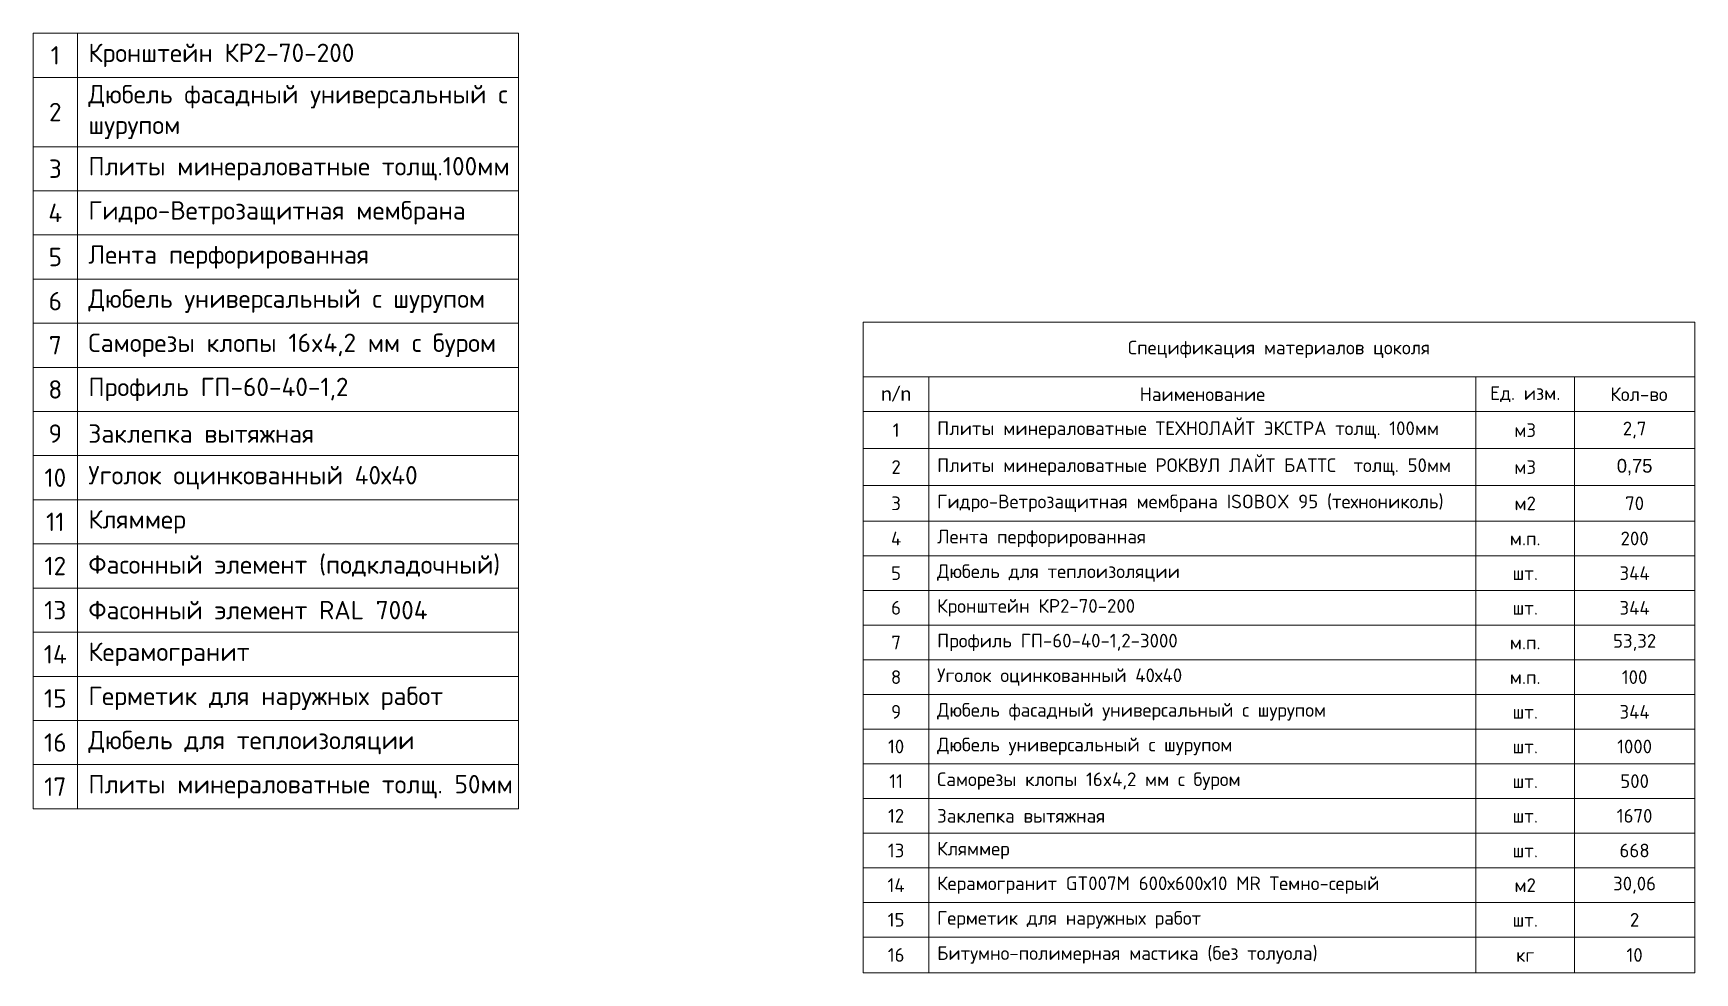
# Model space of a CAD drawing. Header units: millimetres. Extents: x -3689 to 2883575, y -702957 to -604547.
# Drawn here: x 2762717 to 2763847, y -677288 to -676649 of the extents above; entities that cross this region are included whole.
import ezdxf

# ---------------------------------------------------------------- set-up
doc = ezdxf.new("R2010")
doc.units = ezdxf.units.MM
doc.layers.add('_Выноска', color=7, linetype='Continuous', lineweight=15)

msp = doc.modelspace()

# ---------------------------------------------------------------- texts
at = {"layer": '_Выноска'}
for s, insert, char_height, width, attachment_point in [('{\\fISOCPEUR|b0|i0|c0;1', (2762731.6313, -676664.2903), 12.503216, 15.003859, 5), ('{\\fISOCPEUR|b0|i0|c0;Кронштейн КР2-70-200', (2762754.1371, -676664.2903), 12.503216, 285.073327, 4), ('{\\fISOCPEUR|b0|i0|c0;Дюбель фасадный универсальный с шурупом', (2762754.1371, -676702.8419), 12.503216, 285.073327, 4), ('{\\fISOCPEUR|b0|i0|c0;2', (2762731.6313, -676702.8419), 12.503216, 15.003859, 5), ('{\\fISOCPEUR|b0|i0|c204|p34;Плиты минераловатные толщ\\fISOCPEUR|b0|i0|c0|p34;.100\\fISOCPEUR|b0|i0|c204|p34;мм}', (2762754.1371, -676741.3935), 12.5032161, 285.073327, 4), ('{\\fISOCPEUR|b0|i0|c0;3', (2762731.6313, -676741.3935), 12.503216, 15.003859, 5), ('{\\fISOCPEUR|b0|i0|c0;4', (2762731.6313, -676771.4012), 12.503216, 15.003859, 5), ('{\\fISOCPEUR|b0|i0|c0;Гидро-Ветрозащитная мембрана', (2762754.1371, -676771.4012), 12.503216, 285.073327, 4), ('{\\fISOCPEUR|b0|i0|c0;5', (2762731.6313, -676801.4089), 12.503216, 15.003859, 5), ('{\\fISOCPEUR|b0|i0|c0;Лента перфорированная', (2762754.1371, -676801.4089), 12.503216, 285.073327, 4), ('{\\fISOCPEUR|b0|i0|c0;Дюбель универсальный с шурупом', (2762754.1371, -676831.4167), 12.503216, 285.073327, 4), ('{\\fISOCPEUR|b0|i0|c0;6', (2762731.6313, -676831.4167), 12.503216, 15.003859, 5), ('{\\fISOCPEUR|b0|i0|c0;7', (2762731.6313, -676861.4244), 12.503216, 15.003859, 5), ('{\\fISOCPEUR|b0|i0|c0;Саморезы клопы 16x4,2 мм с буром', (2762754.1371, -676861.4244), 12.503216, 285.073327, 4), ('{\\fISOCPEUR|b0|i0|c204|p34;Спецификация материалов цоколя}', (2763564.1651, -676864.23), 9.303943, 554.514988, 5), ('{\\fISOCPEUR|b0|i0|c0;8', (2762731.6313, -676891.4321), 12.503216, 15.003859, 5), ('{\\fISOCPEUR|b0|i0|c204|p34;Профиль ГП\\fISOCPEUR|b0|i0|c0|p34;-60-40-1,2}', (2762754.1371, -676891.4321), 12.503216, 285.073327, 4), ('{\\fCalibri|b0|i0|c0|p34;n/n}', (2763303.6547, -676894.6861), 9.303943, 33.494194, 5), ('{\\fISOCPEUR|b0|i0|c204|p34;Наименование}', (2763512.063, -676894.6861), 9.303943, 360.992978, 5), ('{\\fISOCPEUR|b0|i0|c0;Ед. изм.', (2763731.6361, -676894.6861), 9.303943, 55.823656, 5), ('{\\fISOCPEUR|b0|i0|c0; Кол-во ', (2763806.0676, -676894.6861), 9.303943, 70.709965, 5), ('{\\fISOCPEUR|b0|i0|c0;9', (2762731.6313, -676921.4398), 12.503216, 15.003859, 5), ('{\\fISOCPEUR|b0|i0|c0;Заклепка вытяжная', (2762754.1371, -676921.4398), 12.503216, 285.073327, 4), ('{\\fISOCPEUR|b0|i0|c0;1', (2763303.6547, -676919.0946), 9.303943, 33.494194, 5), ('{\\fISOCPEUR|b0|i0|c0;Плиты минераловатные ТЕХНОЛАЙТ ЭКСТРА толщ. 100мм', (2763331.5665, -676919.0946), 9.303943, 360.992978, 4), ('{\\fISOCPEUR|b0|i0|c0;м3', (2763731.6361, -676919.0946), 9.303943, 55.823656, 5), ('{\\fISOCPEUR|b0|i0|c204|p34;2,7}', (2763806.0676, -676919.0946), 9.303943, 70.709965, 5), ('{\\fISOCPEUR|b0|i0|c0;Плиты минераловатные РОКВУЛ ЛАЙТ БАТТС  толщ. 50мм', (2763331.5665, -676944.2153), 9.303943, 360.992978, 4), ('{\\fISOCPEUR|b0|i0|c0;10', (2762731.6313, -676951.4475), 12.503216, 15.003859, 5), ('{\\fISOCPEUR|b0|i0|c0;Уголок оцинкованный 40х40', (2762754.1371, -676951.4475), 12.503216, 285.073327, 4), ('{\\fISOCPEUR|b0|i0|c0;2', (2763303.6547, -676944.2153), 9.303943, 33.494194, 5), ('{\\fISOCPEUR|b0|i0|c0;м3', (2763731.6361, -676944.2153), 9.303943, 55.823656, 5), ('0,75', (2763806.0676, -676944.2153), 9.30394, 70.709965, 5), ('{\\fISOCPEUR|b0|i0|c0;3', (2763303.6547, -676968.8707), 9.303943, 33.494194, 5), ('{\\fISOCPEUR|b0|i0|c204|p34;Гидро-Ветрозащитная мембрана ISOBOX 95 (технониколь)}', (2763331.5665, -676968.8707), 9.303943, 360.992978, 4), ('{\\fISOCPEUR|b0|i0|c0;м2', (2763731.6361, -676968.8707), 9.303943, 55.823656, 5), ('{\\fISOCPEUR|b0|i0|c204|p34;70}', (2763806.0676, -676968.8707), 9.303943, 70.709965, 5), ('{\\fISOCPEUR|b0|i0|c0;11', (2762731.6313, -676981.4553), 12.503216, 15.003859, 5), ('{\\fISOCPEUR|b0|i0|c0;Кляммер', (2762754.1371, -676981.4553), 12.503216, 285.073327, 4), ('{\\fISOCPEUR|b0|i0|c0;4', (2763303.6547, -676992.7509), 9.303943, 33.494194, 5), ('{\\fISOCPEUR|b0|i0|c0;Лента перфорированная', (2763331.5665, -676992.7509), 9.303943, 360.992978, 4), ('{\\fISOCPEUR|b0|i0|c0;м.п.', (2763731.6361, -676992.7509), 9.303943, 55.823656, 5), ('{\\fISOCPEUR|b0|i0|c204|p34;200}', (2763806.0676, -676992.7509), 9.303943, 70.709965, 5), ('{\\fISOCPEUR|b0|i0|c0;12', (2762731.6313, -677011.463), 12.503216, 15.003859, 5), ('{\\fISOCPEUR|b0|i0|c204|p34;Фасонный элемент (подкладочный)}', (2762754.1371, -677011.463), 12.503216, 285.073327, 4), ('{\\fISOCPEUR|b0|i0|c0;5', (2763303.6547, -677016.3209), 9.303943, 33.494194, 5), ('{\\fISOCPEUR|b0|i0|c0;Дюбель для теплоизоляции', (2763331.5665, -677016.3209), 9.303943, 360.992978, 4), ('{\\fISOCPEUR|b0|i0|c0;шт.', (2763731.6361, -677016.3209), 9.303943, 55.823656, 5), ('{\\fISOCPEUR|b0|i0|c204|p34;344}', (2763806.0676, -677016.3209), 9.303943, 70.709965, 5), ('{\\fISOCPEUR|b0|i0|c0;13', (2762731.6313, -677041.4707), 12.503216, 15.003859, 5), ('{\\fISOCPEUR|b0|i0|c204|p34;Фасонный элемент \\fISOCPEUR|b0|i0|c0|p34;RAL 7004}', (2762754.1371, -677041.4707), 12.503216, 285.073327, 4), ('{\\fISOCPEUR|b0|i0|c0;6', (2763303.6547, -677039.8908), 9.303943, 33.494194, 5), ('{\\fISOCPEUR|b0|i0|c0;Кронштейн КР2-70-200', (2763331.5665, -677039.8908), 9.303943, 360.992978, 4), ('{\\fISOCPEUR|b0|i0|c0;шт.', (2763731.6361, -677039.8908), 9.303943, 55.823656, 5), ('{\\fISOCPEUR|b0|i0|c204|p34;344}', (2763806.0676, -677039.8908), 9.303943, 70.709965, 5), ('{\\fISOCPEUR|b0|i0|c0;7', (2763303.6547, -677063.4608), 9.303943, 33.494194, 5), ('{\\fISOCPEUR|b0|i0|c0;Профиль ГП-60-40-1,2-3000', (2763331.5665, -677063.4608), 9.303943, 360.992978, 4), ('{\\fISOCPEUR|b0|i0|c0;м.п.', (2763731.6361, -677063.4608), 9.303943, 55.823656, 5), ('{\\fISOCPEUR|b0|i0|c204|p34;53,32}', (2763806.0676, -677063.4608), 9.303943, 70.709965, 5), ('{\\fISOCPEUR|b0|i0|c0;14', (2762731.6313, -677071.4784), 12.503216, 15.003859, 5), ('{\\fISOCPEUR|b0|i0|c204|p34;Керамогранит }', (2762754.1371, -677071.4784), 12.503216, 285.073327, 4), ('{\\fISOCPEUR|b0|i0|c0;8', (2763303.6547, -677087.0308), 9.303943, 33.494194, 5), ('{\\fISOCPEUR|b0|i0|c0;Уголок оцинкованный 40х40', (2763331.5665, -677087.0308), 9.303943, 360.992978, 4), ('{\\fISOCPEUR|b0|i0|c204|p34;100}', (2763806.0676, -677087.0308), 9.303943, 70.709965, 5), ('{\\fISOCPEUR|b0|i0|c0;15', (2762731.6313, -677101.4861), 12.503216, 15.003859, 5), ('{\\fISOCPEUR|b0|i0|c204|p34;Герметик для наружных работ}', (2762754.1371, -677101.4861), 12.503216, 285.073327, 4), ('{\\fISOCPEUR|b0|i0|c0;м.п.', (2763731.6361, -677087.0308), 9.303943, 55.823656, 5), ('{\\fISOCPEUR|b0|i0|c0;9', (2763303.6547, -677110.6008), 9.303943, 33.494194, 5), ('{\\fISOCPEUR|b0|i0|c0;Дюбель фасадный универсальный с шурупом', (2763331.5665, -677110.6008), 9.303943, 360.992978, 4), ('{\\fISOCPEUR|b0|i0|c204|p34;344}', (2763806.0676, -677110.6008), 9.303943, 70.709965, 5), ('{\\fISOCPEUR|b0|i0|c0;шт.', (2763731.6361, -677110.6008), 9.303943, 55.823656, 5), ('{\\fISOCPEUR|b0|i0|c0|p34;16', (2762731.6313, -677131.4939), 12.503216, 15.003859, 5), ('{\\fISOCPEUR|b0|i0|c204|p34;Дюбель для теплоизоляции}', (2762754.1371, -677131.4939), 12.503216, 285.073327, 4), ('{\\fISOCPEUR|b0|i0|c0;10', (2763303.6547, -677134.1708), 9.303943, 33.494194, 5), ('{\\fISOCPEUR|b0|i0|c0;Дюбель универсальный с шурупом', (2763331.5665, -677134.1708), 9.303943, 360.992978, 4), ('{\\fISOCPEUR|b0|i0|c204|p34;1000}', (2763806.0676, -677134.1708), 9.303943, 70.709965, 5), ('{\\fISOCPEUR|b0|i0|c0;шт.', (2763731.6361, -677134.1708), 9.303943, 55.823656, 5), ('{\\fISOCPEUR|b0|i0|c0;Саморезы клопы 16x4,2 мм с буром', (2763331.5665, -677157.7408), 9.303943, 360.992978, 4), ('{\\fISOCPEUR|b0|i0|c0|p34;17', (2762731.6313, -677161.5016), 12.503216, 15.003859, 5), ('{\\fISOCPEUR|b0|i0|c204|p34;Плиты минераловатные толщ. 50мм}', (2762754.1371, -677161.5016), 12.503216, 285.073327, 4), ('{\\fISOCPEUR|b0|i0|c0;11', (2763303.6547, -677157.7408), 9.303943, 33.494194, 5), ('{\\fISOCPEUR|b0|i0|c0;шт.', (2763731.6361, -677157.7408), 9.303943, 55.823656, 5), ('{\\fISOCPEUR|b0|i0|c204|p34;500}', (2763806.0676, -677157.7408), 9.303943, 70.709965, 5), ('{\\fISOCPEUR|b0|i0|c0;12', (2763303.6547, -677181.3108), 9.303943, 33.494194, 5), ('{\\fISOCPEUR|b0|i0|c0;Заклепка вытяжная', (2763331.5665, -677181.3108), 9.303943, 360.992978, 4), ('{\\fISOCPEUR|b0|i0|c0;шт.', (2763731.6361, -677181.3108), 9.303943, 55.823656, 5), ('{\\fISOCPEUR|b0|i0|c204|p34;1670}', (2763806.0676, -677181.3108), 9.303943, 70.709965, 5), ('{\\fISOCPEUR|b0|i0|c0;13', (2763303.6547, -677204.8808), 9.303943, 33.494194, 5), ('{\\fISOCPEUR|b0|i0|c0;Кляммер', (2763331.5665, -677204.8808), 9.303943, 360.992978, 4), ('{\\fISOCPEUR|b0|i0|c0;шт.', (2763731.6361, -677204.8808), 9.303943, 55.823656, 5), ('{\\fISOCPEUR|b0|i0|c204|p34;668}', (2763806.0676, -677204.8808), 9.303943, 70.709965, 5), ('{\\fISOCPEUR|b0|i0|c0;14', (2763303.6547, -677228.4507), 9.303943, 33.494194, 5), ('{\\fISOCPEUR|b0|i0|c0;Керамогранит GT007М 600х600х10 MR Темно-серый', (2763331.5665, -677228.4507), 9.303943, 360.992978, 4), ('{\\fISOCPEUR|b0|i0|c0;м2', (2763731.6361, -677228.4507), 9.303943, 55.823656, 5), ('{\\fISOCPEUR|b0|i0|c204|p34;30,06}', (2763806.0676, -677228.4507), 9.303943, 70.709965, 5), ('{\\fISOCPEUR|b0|i0|c0;15', (2763303.6547, -677252.0207), 9.303943, 33.494194, 5), ('{\\fISOCPEUR|b0|i0|c0;Герметик для наружных работ', (2763331.5665, -677252.0207), 9.303943, 360.992978, 4), ('{\\fISOCPEUR|b0|i0|c0;шт.', (2763731.6361, -677252.0207), 9.303943, 55.823656, 5), ('{\\fISOCPEUR|b0|i0|c204|p34;2}', (2763806.0676, -677252.0207), 9.303943, 70.709965, 5), ('{\\fISOCPEUR|b0|i0|c0|p34;1\\fISOCPEUR|b0|i0|c204|p34;6}', (2763303.6547, -677275.9009), 9.303943, 33.494194, 5), ('{\\fISOCPEUR|b0|i0|c204|p34;Битумно-полимерная мастика (без толуола) }', (2763331.5665, -677275.9009), 9.303943, 360.992978, 4), ('{\\fISOCPEUR|b0|i0|c204|p34;кг}', (2763731.6361, -677275.9009), 9.303943, 55.823656, 5), ('{\\fISOCPEUR|b0|i0|c204|p34;10}', (2763806.0676, -677275.9009), 9.303943, 70.709965, 5)]:
    msp.add_mtext(s, dxfattribs=dict(at, insert=insert, char_height=char_height, width=width, attachment_point=attachment_point))

# ---------------------------------------------------------------- linework, layer by layer
at = {"layer": '_Выноска'}
for p, q in [((2762716.6275, -676649.2865), (2763046.7124, -676649.2865)), ((2762716.6275, -676649.2865), (2762716.6275, -677176.5054)), ((2762746.6352, -676649.2865), (2762746.6352, -677176.5054)), ((2763046.7124, -676649.2865), (2763046.7124, -677176.5054)), ((2762716.6275, -676679.2942), (2763046.7124, -676679.2942)), ((2762716.6275, -676726.3897), (2763046.7124, -676726.3897)), ((2762716.6275, -676756.3974), (2763046.7124, -676756.3974)), ((2762716.6275, -676786.4051), (2763046.7124, -676786.4051)), ((2762716.6275, -676816.4128), (2763046.7124, -676816.4128)), ((2762716.6275, -676846.4205), (2763046.7124, -676846.4205)), ((2763281.3252, -676845.6221), (2763847.0049, -676845.6221)), ((2763281.3252, -676845.6221), (2763281.3252, -676882.8379)), ((2763847.0049, -676845.6221), (2763847.0049, -677287.996)), ((2762716.6275, -676876.4282), (2763046.7124, -676876.4282)), ((2763281.3252, -676882.8379), (2763847.0049, -676882.8379)), ((2763281.3252, -676882.8379), (2763281.3252, -677287.996)), ((2763325.9842, -676882.8379), (2763325.9842, -677287.996)), ((2763698.1419, -676882.8379), (2763698.1419, -677287.996)), ((2763765.1303, -676882.8379), (2763765.1303, -676931.655)), ((2762716.6275, -676906.436), (2763046.7124, -676906.436)), ((2763281.3252, -676906.5343), (2763847.0049, -676906.5343)), ((2762716.6275, -676936.4437), (2763046.7124, -676936.4437)), ((2763281.3252, -676931.655), (2763765.1303, -676931.655)), ((2763765.1303, -676931.655), (2763847.0049, -676931.655)), ((2763765.1303, -676931.655), (2763765.1303, -676956.7756)), ((2763281.3252, -676956.7756), (2763847.0049, -676956.7756)), ((2763765.1303, -676956.7756), (2763765.1303, -677287.996)), ((2762716.6275, -676966.4514), (2763046.7124, -676966.4514)), ((2763281.3252, -676980.9659), (2763847.0049, -676980.9659)), ((2762716.6275, -676996.4591), (2763046.7124, -676996.4591)), ((2763281.3252, -677004.5359), (2763847.0049, -677004.5359)), ((2762716.6275, -677026.4668), (2763046.7124, -677026.4668)), ((2763281.3252, -677028.1058), (2763847.0049, -677028.1058)), ((2762716.6275, -677056.4746), (2763046.7124, -677056.4746)), ((2763281.3252, -677051.6758), (2763847.0049, -677051.6758)), ((2763281.3252, -677075.2458), (2763847.0049, -677075.2458)), ((2762716.6275, -677086.4823), (2763046.7124, -677086.4823)), ((2763281.3252, -677098.8158), (2763847.0049, -677098.8158)), ((2762716.6275, -677116.49), (2763046.7124, -677116.49)), ((2763281.3252, -677122.3858), (2763847.0049, -677122.3858)), ((2762716.6275, -677146.4977), (2762746.6352, -677146.4977)), ((2762746.6352, -677146.4977), (2763046.7124, -677146.4977)), ((2763281.3252, -677145.9558), (2763847.0049, -677145.9558)), ((2763281.3252, -677169.5258), (2763847.0049, -677169.5258)), ((2762716.6275, -677176.5054), (2763046.7124, -677176.5054)), ((2763281.3252, -677193.0958), (2763847.0049, -677193.0958)), ((2763281.3252, -677216.6658), (2763847.0049, -677216.6658)), ((2763281.3252, -677240.2357), (2763847.0049, -677240.2357)), ((2763281.3252, -677263.8057), (2763847.0049, -677263.8057)), ((2763281.3252, -677287.996), (2763847.0049, -677287.996))]:
    msp.add_line(p, q, dxfattribs=at)

msp.set_redraw_order([(e.dxf.handle, doc.entitydb.next_handle()) for e in msp.query("TEXT MTEXT ATTDEF DIMENSION ARC_DIMENSION")])  # texts and dimensions are drawn at this point

doc.saveas('drawing.dxf')
